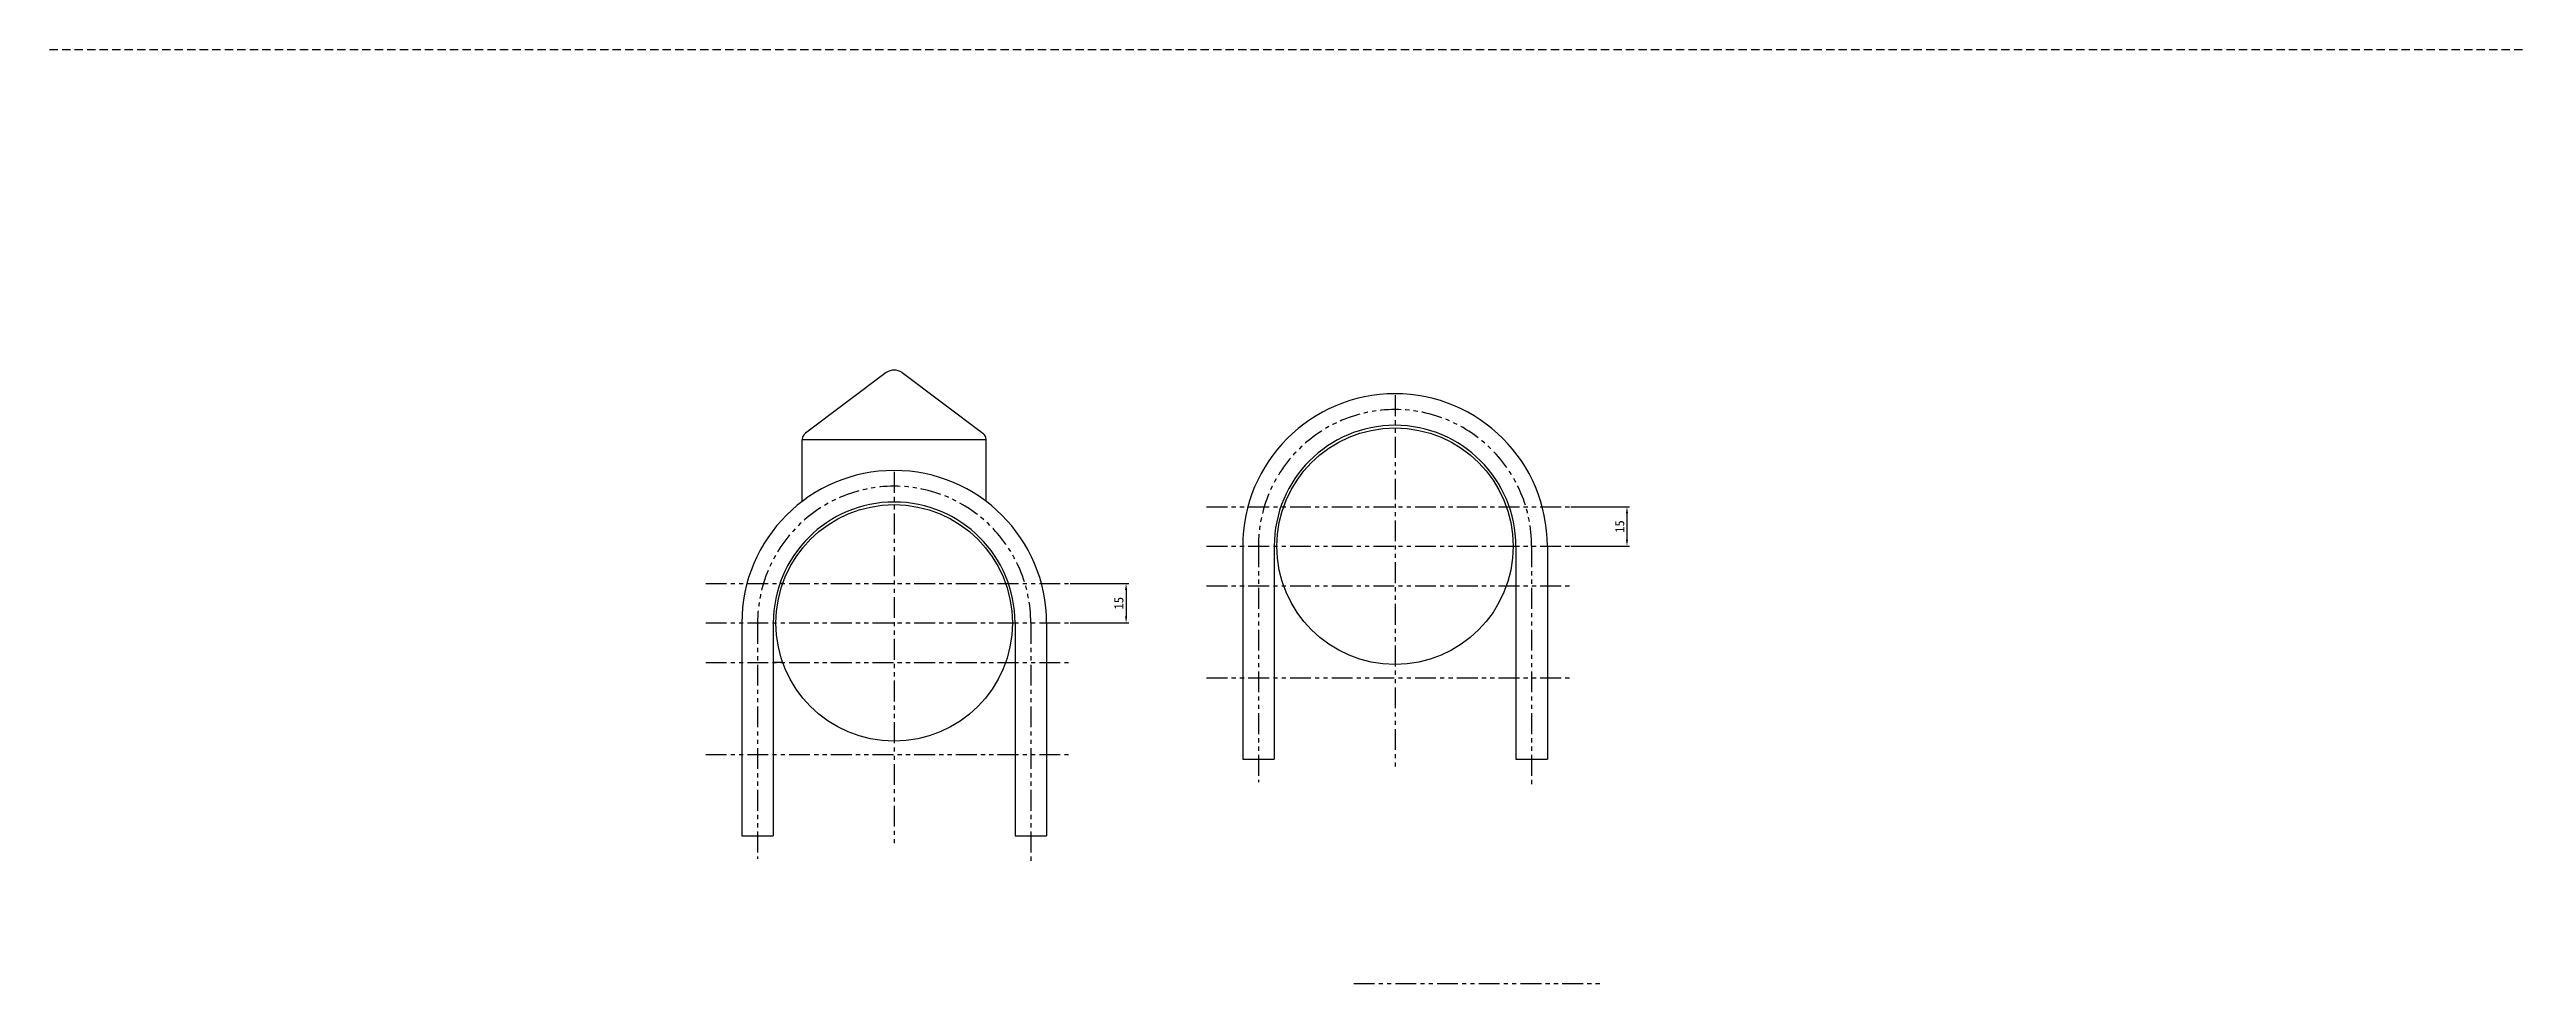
# Model space of a CAD drawing. Header units: millimetres. Extents: x -4667 to 8941, y -1665 to 5310.
# Drawn here: x 4881 to 5824, y 1090 to 1446 of the extents above; entities that cross this region are included whole.
import ezdxf

# ---------------------------------------------------------------- set-up
doc = ezdxf.new("R2010")
doc.units = ezdxf.units.MM
doc.linetypes.add('DASHED2', pattern=[9.525, 6.35, -3.175])
doc.linetypes.add('PHANTOM2', pattern=[31.75, 15.875, -3.175, 3.175, -3.175, 3.175, -3.175])
doc.layers.add('双点划线、', color=3, linetype='PHANTOM2')
doc.layers.add('虚线', color=4, linetype='DASHED2')
doc.layers.add('粗实线', color=2, linetype='CONTINUOUS', lineweight=30)
doc.styles.get("Standard").update_dxf_attribs({"font": '', "height": 3.5})
doc.styles.get('Standard').set_extended_font_data('SimSun')
doc.dimstyles.new('无偏差$0', dxfattribs={"dimtxt": 3.5, "dimasz": 2.5, "dimexe": 1, "dimexo": 0, "dimgap": 1, "dimtad": 1, "dimtoh": 1, "dimdec": 0, "dimzin": 0, "dimdsep": 46, "dimtxsty": 'Standard', "dimcen": 2.5, "dimclrd": 256, "dimadec": 0, "dimazin": 0, "dimtfac": 1, "dimtdec": 0, "dimtofl": 0, "dimtmove": 0, "dimatfit": 3, "dimfxl": 1, "dimtolj": 1, "dimtzin": 0, "dimarcsym": 0})

msp = doc.modelspace()

# ---------------------------------------------------------------- blocks, each defined once
blk = doc.blocks.new('*D42')
at = {"layer": '粗实线', "color": 0, "lineweight": -2, "ltscale": 0.5}
for p, q in [((5269.96, 1242.4), (5292.3, 1242.4)), ((5269.96, 1227.4), (5292.3, 1227.4))]:
    blk.add_line(p, q, dxfattribs=at)
at = {"layer": '粗实线', "lineweight": -2, "ltscale": 0.5}
blk.add_line((5291.3, 1239.9), (5291.3, 1229.9), dxfattribs=at)
at = {"layer": '粗实线', "ltscale": 0.5}
for points in [[(5290.88, 1239.9), (5291.71, 1239.9), (5291.3, 1242.4)], [(5290.88, 1229.9), (5291.71, 1229.9), (5291.3, 1227.4)]]:
    blk.add_solid(points, dxfattribs=at)
at = {"layer": '粗实线', "color": 0, "ltscale": 0.5, "insert": (5288.55, 1234.9), "char_height": 3.5, "attachment_point": 5, "rotation": 90}
blk.add_mtext('\\A1;15', dxfattribs=at)
blk = doc.blocks.new('*D44')
at = {"layer": '粗实线', "color": 0, "lineweight": -2, "ltscale": 0.5}
for p, q in [((5460.62, 1271.58), (5482.96, 1271.58)), ((5460.62, 1256.58), (5482.96, 1256.58))]:
    blk.add_line(p, q, dxfattribs=at)
at = {"layer": '粗实线', "lineweight": -2, "ltscale": 0.5}
blk.add_line((5481.96, 1269.08), (5481.96, 1259.08), dxfattribs=at)
at = {"layer": '粗实线', "ltscale": 0.5}
for points in [[(5481.55, 1269.08), (5482.38, 1269.08), (5481.96, 1271.58)], [(5481.55, 1259.08), (5482.38, 1259.08), (5481.96, 1256.58)]]:
    blk.add_solid(points, dxfattribs=at)
at = {"layer": '粗实线', "color": 0, "ltscale": 0.5, "insert": (5479.21, 1264.08), "char_height": 3.5, "attachment_point": 5, "rotation": 90}
blk.add_mtext('\\A1;15', dxfattribs=at)

# ---------------------------------------------------------------- dimensions: what is measured, and where the dimension line sits
at = {"layer": '粗实线', "ltscale": 0.5}
for base, p1, p2, picture, middle in [((5481.96, 1256.58), (5460.62, 1271.58), (5460.62, 1256.58), '*D44', (5479.21, 1264.08)), ((5291.3, 1227.4), (5269.96, 1242.4), (5269.96, 1227.4), '*D42', (5288.55, 1234.9))]:
    dim = msp.add_linear_dim(base=base, p1=p1, p2=p2, angle=90, dimstyle='无偏差$0', dxfattribs=at)
    dim.commit()
    dim.dimension.update_dxf_attribs({"geometry": picture, "text_midpoint": middle})

# ---------------------------------------------------------------- linework, layer by layer
at = {"layer": '双点划线、', "ltscale": 0.5}
for p, q in [((5393.68, 1314.02), (5393.68, 1171.26)), ((5203.01, 1284.85), (5203.01, 1142.08)), ((5321.95, 1271.58), (5460.62, 1271.58)), ((5321.95, 1256.58), (5460.62, 1256.58)), ((5341.68, 1256.58), (5341.68, 1166.81)), ((5445.68, 1256.58), (5445.68, 1165.69)), ((5131.28, 1242.4), (5269.96, 1242.4)), ((5321.95, 1241.58), (5460.62, 1241.58)), ((5131.28, 1227.4), (5269.96, 1227.4)), ((5151.01, 1227.4), (5151.01, 1137.63)), ((5255.01, 1227.4), (5255.01, 1136.52)), ((5131.28, 1212.4), (5269.96, 1212.4)), ((5321.95, 1206.58), (5460.62, 1206.58)), ((5131.28, 1177.4), (5269.96, 1177.4)), ((5377.93, 1090.26), (5473.07, 1090.26))]:
    msp.add_line(p, q, dxfattribs=at)
for centre in [(5393.68, 1256.58), (5203.01, 1227.4)]:
    msp.add_arc(centre, 52, 0, 180, dxfattribs=at)
at = {"layer": '粗实线', "ltscale": 0.5}
for p, q in [((5200.02, 1322.61), (5169.22, 1299.61)), ((5206, 1322.61), (5236.81, 1299.61)), ((5168.01, 1273.65), (5168.01, 1297.21)), ((5168.01, 1297.21), (5238.01, 1297.21)), ((5238.01, 1273.65), (5238.01, 1297.21)), ((5335.68, 1256.58), (5335.68, 1175.58)), ((5347.68, 1256.58), (5347.68, 1175.58)), ((5439.68, 1256.58), (5439.68, 1175.58)), ((5451.68, 1256.58), (5451.68, 1175.58)), ((5160.58, 1242.4), (5159.53, 1242.4)), ((5245.44, 1242.4), (5246.5, 1242.4)), ((5145.01, 1227.4), (5145.01, 1146.4)), ((5157.01, 1227.4), (5157.01, 1146.4)), ((5249.01, 1227.4), (5249.01, 1146.4)), ((5261.01, 1227.4), (5261.01, 1146.4)), ((5160.58, 1212.4), (5157.01, 1212.4)), ((5245.44, 1212.4), (5249.01, 1212.4)), ((5335.68, 1175.58), (5347.68, 1175.58)), ((5439.68, 1175.58), (5451.68, 1175.58)), ((5145.01, 1146.4), (5157.01, 1146.4)), ((5249.01, 1146.4), (5261.01, 1146.4))]:
    msp.add_line(p, q, dxfattribs=at)
for centre in [(5393.68, 1256.58), (5203.01, 1227.4)]:
    msp.add_circle(centre, 45, dxfattribs=at)
for centre, radius, start, end in [((5203.01, 1318.61), 5, 53.25046, 126.74954), ((5393.68, 1256.58), 58, 0, 180), ((5393.68, 1256.58), 46, 0, 180), ((5171.01, 1297.21), 3, 126.74954, 180), ((5235.01, 1297.21), 3, 0, 53.25046), ((5203.01, 1227.4), 58, 0, 180), ((5203.01, 1227.4), 46, 0, 180)]:
    msp.add_arc(centre, radius, start, end, dxfattribs=at)
at = {"layer": '虚线', "ltscale": 0.5}
msp.add_line((4881.48, 1445.52), (5824.37, 1445.52), dxfattribs=at)

msp.set_redraw_order([(e.dxf.handle, doc.entitydb.next_handle()) for e in msp.query("TEXT MTEXT ATTDEF DIMENSION ARC_DIMENSION")])  # texts and dimensions are drawn at this point

doc.saveas('drawing.dxf')
